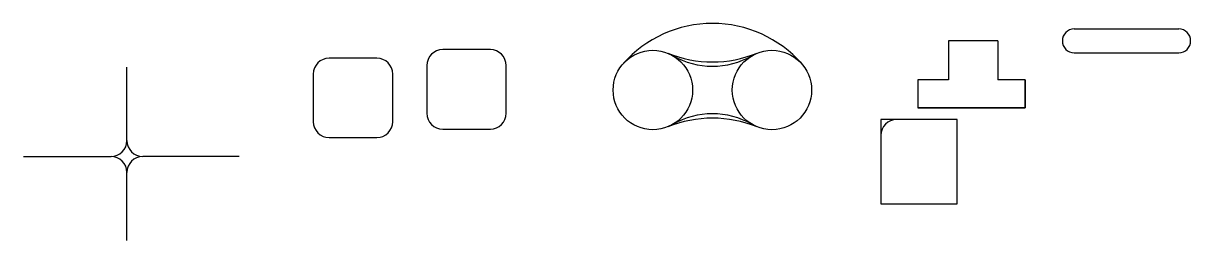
# Model space of a CAD drawing. Header units: millimetres. Extents: x 71 to 1541, y 46 to 633.
# Drawn here: x 71 to 1541, y 46 to 319 of the extents above; entities that cross this region are included whole.
import ezdxf

# ---------------------------------------------------------------- set-up
doc = ezdxf.new("R2010")
doc.units = ezdxf.units.MM

msp = doc.modelspace()

# ---------------------------------------------------------------- linework, layer by layer
for p, q in [((1394.825, 312.138), (1526.38, 312.138)), ((1298.559, 297.408), (1236.353, 297.408)), ((1236.353, 297.408), (1236.353, 248.069)), ((1298.559, 297.408), (1298.559, 248.069)), ((1394.825, 282.138), (1526.38, 282.138)), ((201.585, 171.809), (201.585, 264.042)), ((1197.831, 248.069), (1197.831, 212.989)), ((1236.353, 248.069), (1197.831, 248.069)), ((1332.801, 248.069), (1298.559, 248.069)), ((1332.801, 248.069), (1332.801, 212.989)), ((1332.801, 212.989), (1332.801, 248.069)), ((1197.831, 212.989), (1332.801, 212.989)), ((1332.801, 212.989), (1197.831, 212.989)), ((71.082, 151.809), (181.585, 151.809)), ((342.848, 151.809), (221.585, 151.809)), ((201.585, 45.918), (201.585, 131.809))]:
    msp.add_line(p, q)
for points in [[(599.32, 186.164), (659.32, 186.164, 0.41421356), (679.32, 206.164), (679.32, 266.164, 0.41421356), (659.32, 286.164), (599.32, 286.164, 0.41421356), (579.32, 266.164), (579.32, 206.164, 0.41421356)], [(456.303, 175.516), (516.303, 175.516, 0.41421356), (536.303, 195.516), (536.303, 255.516, 0.41421356), (516.303, 275.516), (456.303, 275.516, 0.41421356), (436.303, 255.516), (436.303, 195.516, 0.41421356)]]:
    msp.add_lwpolyline(points, format="xyb", close=True)
msp.add_lwpolyline([(1151.066, 92.287), (1247.159, 92.287), (1247.159, 198.332), (1151.066, 198.332)], close=True)
for centre in [(863.996, 235.348), (1013.996, 235.348)]:
    msp.add_circle(centre, 50)
for centre, radius, start, end in [((938.996, 169.205), 150, 41.409622, 138.590378), ((1394.825, 297.138), 15, 90, 270), ((1526.38, 297.138), 15, 270, 90), ((938.996, 420.753), 150, 247.975687, 292.024313), ((938.996, 365.252), 100, 240, 300), ((938.996, 365.252), 100, 240, 300), ((938.996, 49.943), 150, 67.975687, 112.024313), ((938.996, 105.445), 100, 60, 120), ((1171.066, 178.332), 20, 90, 180), ((181.585, 171.809), 20, 270, 0), ((221.585, 171.809), 20, 180, 270), ((181.585, 131.809), 20, 0, 90), ((221.585, 131.809), 20, 90, 180)]:
    msp.add_arc(centre, radius, start, end)

doc.saveas('drawing.dxf')
